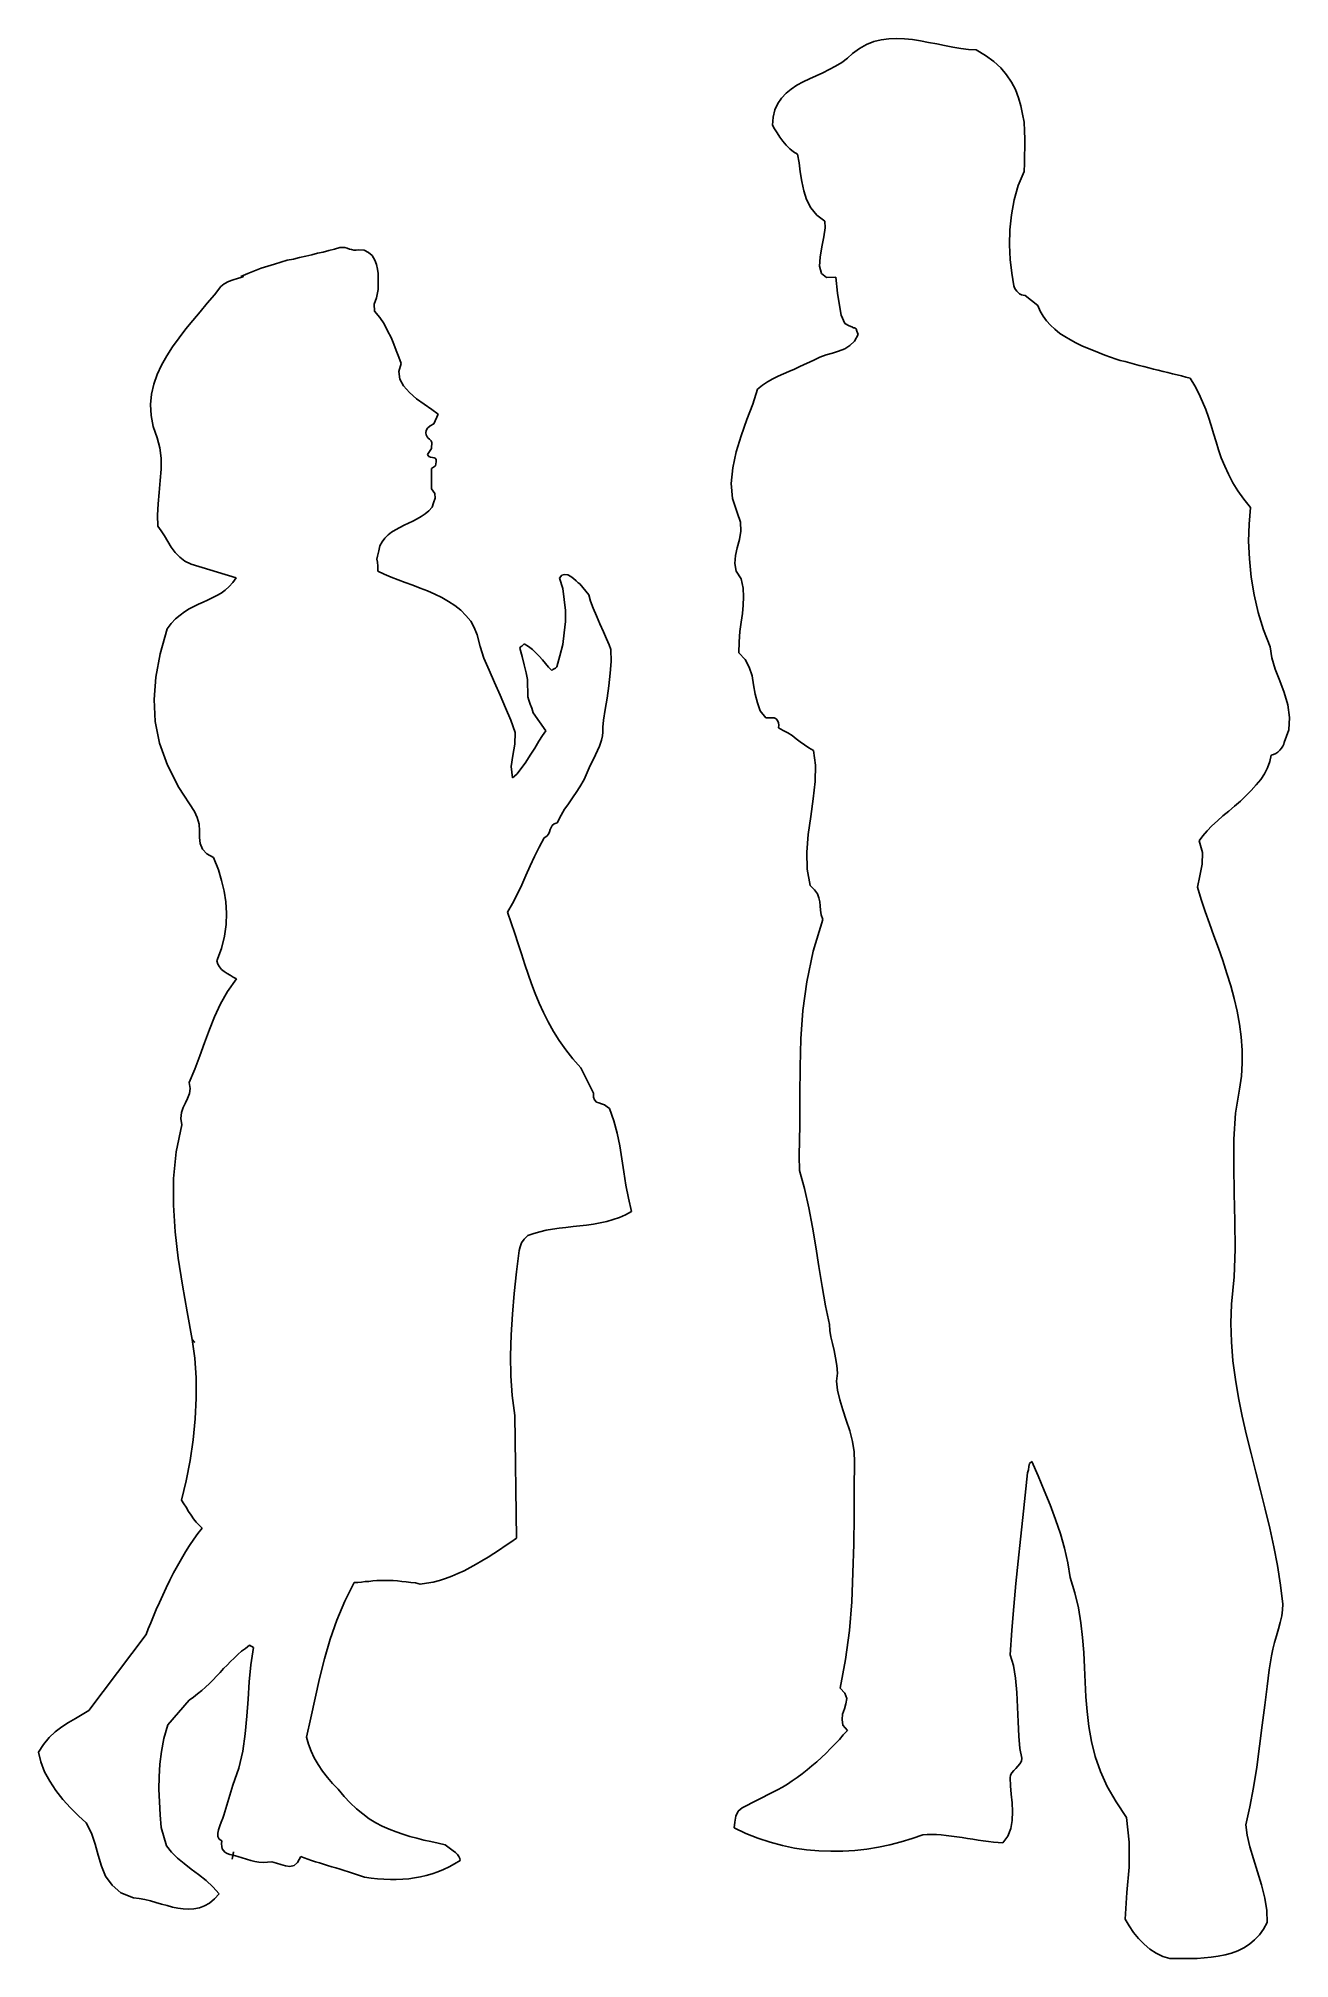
# Model space of a CAD drawing. Header units: millimetres. Extents: x -1574.07 to -1572.9, y 1774.51 to 1776.32.
import ezdxf

# ---------------------------------------------------------------- set-up
doc = ezdxf.new("R2010")
doc.units = ezdxf.units.MM
doc.header["$LTSCALE"] = 10
doc.layers.add('Humanos', color=2, linetype='Continuous')

msp = doc.modelspace()

# ---------------------------------------------------------------- linework, layer by layer
at = {"layer": 'Humanos'}
for p, q in [((-1573.2941, 1776.3095), (-1573.3007, 1776.3058)), ((-1573.2872, 1776.3124), (-1573.2941, 1776.3095)), ((-1573.2802, 1776.3139), (-1573.2872, 1776.3124)), ((-1573.273, 1776.3149), (-1573.2802, 1776.3139)), ((-1573.2655, 1776.3152), (-1573.273, 1776.3149)), ((-1573.2582, 1776.3149), (-1573.2655, 1776.3152)), ((-1573.2507, 1776.3143), (-1573.2582, 1776.3149)), ((-1573.2431, 1776.313), (-1573.2507, 1776.3143)), ((-1573.2356, 1776.3114), (-1573.2431, 1776.313)), ((-1573.228, 1776.3102), (-1573.2356, 1776.3114)), ((-1573.2205, 1776.3086), (-1573.228, 1776.3102)), ((-1573.3173, 1776.2926), (-1573.323, 1776.2891)), ((-1573.312, 1776.2966), (-1573.3173, 1776.2926)), ((-1573.3073, 1776.301), (-1573.312, 1776.2966)), ((-1573.3007, 1776.3058), (-1573.3073, 1776.301)), ((-1573.2129, 1776.307), (-1573.2205, 1776.3086)), ((-1573.2054, 1776.3058), (-1573.2129, 1776.307)), ((-1573.1981, 1776.3048), (-1573.2054, 1776.3058)), ((-1573.1909, 1776.3045), (-1573.1981, 1776.3048)), ((-1573.1821, 1776.2992), (-1573.1909, 1776.3045)), ((-1573.1742, 1776.2935), (-1573.1821, 1776.2992)), ((-1573.1676, 1776.2875), (-1573.1742, 1776.2935)), ((-1573.3535, 1776.2743), (-1573.3595, 1776.2712)), ((-1573.3475, 1776.2771), (-1573.3535, 1776.2743)), ((-1573.3413, 1776.28), (-1573.3475, 1776.2771)), ((-1573.335, 1776.2828), (-1573.3413, 1776.28)), ((-1573.329, 1776.2859), (-1573.335, 1776.2828)), ((-1573.323, 1776.2891), (-1573.329, 1776.2859)), ((-1573.1623, 1776.2809), (-1573.1676, 1776.2875)), ((-1573.1576, 1776.274), (-1573.1623, 1776.2809)), ((-1573.1538, 1776.2671), (-1573.1576, 1776.274)), ((-1573.374, 1776.2592), (-1573.3774, 1776.2539)), ((-1573.3696, 1776.2636), (-1573.374, 1776.2592)), ((-1573.3648, 1776.2674), (-1573.3696, 1776.2636)), ((-1573.3595, 1776.2712), (-1573.3648, 1776.2674)), ((-1573.151, 1776.2595), (-1573.1538, 1776.2671)), ((-1573.1488, 1776.252), (-1573.151, 1776.2595)), ((-1573.3818, 1776.2413), (-1573.3825, 1776.2337)), ((-1573.3803, 1776.2482), (-1573.3818, 1776.2413)), ((-1573.3774, 1776.2539), (-1573.3803, 1776.2482)), ((-1573.1472, 1776.2441), (-1573.1488, 1776.252)), ((-1573.1459, 1776.2366), (-1573.1472, 1776.2441)), ((-1573.1453, 1776.2284), (-1573.1459, 1776.2366)), ((-1573.3825, 1776.2337), (-1573.3806, 1776.2303)), ((-1573.3806, 1776.2303), (-1573.378, 1776.2265)), ((-1573.378, 1776.2265), (-1573.3755, 1776.2224)), ((-1573.3755, 1776.2224), (-1573.3727, 1776.2186)), ((-1573.3727, 1776.2186), (-1573.3696, 1776.2149)), ((-1573.145, 1776.2205), (-1573.1453, 1776.2284)), ((-1573.145, 1776.2127), (-1573.145, 1776.2205)), ((-1573.3696, 1776.2149), (-1573.3661, 1776.2114)), ((-1573.3661, 1776.2114), (-1573.3626, 1776.2086)), ((-1573.3626, 1776.2086), (-1573.3589, 1776.2064)), ((-1573.3589, 1776.2064), (-1573.3573, 1776.1982)), ((-1573.1456, 1776.1976), (-1573.1453, 1776.2051)), ((-1573.1453, 1776.2051), (-1573.145, 1776.2127)), ((-1573.3573, 1776.1982), (-1573.3563, 1776.1897)), ((-1573.3563, 1776.1897), (-1573.3548, 1776.1809)), ((-1573.1513, 1776.1771), (-1573.1459, 1776.19)), ((-1573.1459, 1776.19), (-1573.1456, 1776.1976)), ((-1573.3548, 1776.1809), (-1573.3529, 1776.1721)), ((-1573.3529, 1776.1721), (-1573.3504, 1776.1639)), ((-1573.1551, 1776.1636), (-1573.1513, 1776.1771)), ((-1573.3504, 1776.1639), (-1573.3463, 1776.1561)), ((-1573.3463, 1776.1561), (-1573.3406, 1776.1491)), ((-1573.3406, 1776.1491), (-1573.3331, 1776.1435)), ((-1573.1591, 1776.1353), (-1573.1576, 1776.1494)), ((-1573.1576, 1776.1494), (-1573.1551, 1776.1636)), ((-1573.334, 1776.1287), (-1573.3359, 1776.1193)), ((-1573.3328, 1776.1372), (-1573.334, 1776.1287)), ((-1573.3331, 1776.1435), (-1573.3328, 1776.1372)), ((-1573.1595, 1776.1211), (-1573.1591, 1776.1353)), ((-1573.8269, 1776.1092), (-1573.8212, 1776.1107)), ((-1573.8212, 1776.1107), (-1573.8155, 1776.112)), ((-1573.8155, 1776.112), (-1573.8102, 1776.1133)), ((-1573.8102, 1776.1133), (-1573.8049, 1776.1145)), ((-1573.8049, 1776.1145), (-1573.7995, 1776.1158)), ((-1573.7995, 1776.1158), (-1573.7942, 1776.1173)), ((-1573.7942, 1776.1173), (-1573.7891, 1776.1189)), ((-1573.7891, 1776.1189), (-1573.7866, 1776.1189)), ((-1573.7866, 1776.1189), (-1573.7844, 1776.1186)), ((-1573.7844, 1776.1186), (-1573.7822, 1776.118)), ((-1573.7822, 1776.118), (-1573.78, 1776.1173)), ((-1573.78, 1776.1173), (-1573.7781, 1776.117)), ((-1573.7781, 1776.117), (-1573.7759, 1776.1164)), ((-1573.7759, 1776.1164), (-1573.7737, 1776.1164)), ((-1573.7737, 1776.1164), (-1573.7715, 1776.1167)), ((-1573.7715, 1776.1167), (-1573.7662, 1776.1161)), ((-1573.7662, 1776.1161), (-1573.7621, 1776.1139)), ((-1573.7621, 1776.1139), (-1573.7586, 1776.1111)), ((-1573.7586, 1776.1111), (-1573.7561, 1776.107)), ((-1573.3359, 1776.1193), (-1573.3375, 1776.1098)), ((-1573.1588, 1776.1076), (-1573.1595, 1776.1211)), ((-1573.8822, 1776.0916), (-1573.8756, 1776.0944)), ((-1573.8756, 1776.0944), (-1573.8693, 1776.0969)), ((-1573.8693, 1776.0969), (-1573.863, 1776.0994)), ((-1573.863, 1776.0994), (-1573.8567, 1776.1013)), ((-1573.8567, 1776.1013), (-1573.8505, 1776.1032)), ((-1573.8505, 1776.1032), (-1573.8445, 1776.1051)), ((-1573.8445, 1776.1051), (-1573.8385, 1776.1067)), ((-1573.8385, 1776.1067), (-1573.8328, 1776.1079)), ((-1573.8328, 1776.1079), (-1573.8269, 1776.1092)), ((-1573.7561, 1776.107), (-1573.7545, 1776.1029)), ((-1573.7545, 1776.1029), (-1573.7536, 1776.0985)), ((-1573.7536, 1776.0985), (-1573.753, 1776.0944)), ((-1573.753, 1776.0944), (-1573.753, 1776.0906)), ((-1573.3375, 1776.1098), (-1573.3381, 1776.1013)), ((-1573.3381, 1776.1013), (-1573.3362, 1776.0944)), ((-1573.3362, 1776.0944), (-1573.3315, 1776.0906)), ((-1573.1573, 1776.0947), (-1573.1588, 1776.1076)), ((-1573.1554, 1776.0828), (-1573.1573, 1776.0947)), ((-1573.9137, 1776.0664), (-1573.9071, 1776.0743)), ((-1573.9071, 1776.0743), (-1573.9011, 1776.0821)), ((-1573.9011, 1776.0821), (-1573.8979, 1776.0846)), ((-1573.8979, 1776.0846), (-1573.8939, 1776.0868)), ((-1573.8939, 1776.0868), (-1573.8895, 1776.0884)), ((-1573.8895, 1776.0884), (-1573.8854, 1776.0897)), ((-1573.8854, 1776.0897), (-1573.8822, 1776.0906)), ((-1573.88, 1776.0916), (-1573.8822, 1776.0916)), ((-1573.8822, 1776.0906), (-1573.88, 1776.0912)), ((-1573.88, 1776.0912), (-1573.88, 1776.0916)), ((-1573.753, 1776.0793), (-1573.7548, 1776.0714)), ((-1573.753, 1776.0906), (-1573.753, 1776.0793)), ((-1573.3315, 1776.0906), (-1573.3227, 1776.0909)), ((-1573.3227, 1776.0909), (-1573.3211, 1776.0759)), ((-1573.3211, 1776.0759), (-1573.3195, 1776.0642)), ((-1573.1547, 1776.0809), (-1573.1554, 1776.0828)), ((-1573.1538, 1776.0793), (-1573.1547, 1776.0809)), ((-1573.1525, 1776.0777), (-1573.1538, 1776.0793)), ((-1573.1513, 1776.0765), (-1573.1525, 1776.0777)), ((-1573.15, 1776.0752), (-1573.1513, 1776.0765)), ((-1573.1484, 1776.0743), (-1573.15, 1776.0752)), ((-1573.1466, 1776.074), (-1573.1484, 1776.0743)), ((-1573.9272, 1776.0503), (-1573.9203, 1776.0582)), ((-1573.9203, 1776.0582), (-1573.9137, 1776.0664)), ((-1573.7548, 1776.0714), (-1573.7567, 1776.0654)), ((-1573.7567, 1776.0654), (-1573.7564, 1776.0588)), ((-1573.7564, 1776.0588), (-1573.7514, 1776.0529)), ((-1573.3195, 1776.0642), (-1573.3177, 1776.0551)), ((-1573.1447, 1776.0737), (-1573.1466, 1776.074)), ((-1573.133, 1776.0642), (-1573.1447, 1776.0737)), ((-1573.1308, 1776.0589), (-1573.133, 1776.0642)), ((-1573.128, 1776.0541), (-1573.1308, 1776.0589)), ((-1573.9401, 1776.034), (-1573.9338, 1776.0422)), ((-1573.9338, 1776.0422), (-1573.9272, 1776.0503)), ((-1573.7514, 1776.0529), (-1573.7473, 1776.0469)), ((-1573.7473, 1776.0469), (-1573.7442, 1776.0406)), ((-1573.7442, 1776.0406), (-1573.741, 1776.0343)), ((-1573.3177, 1776.0551), (-1573.3142, 1776.0475)), ((-1573.3142, 1776.0475), (-1573.3104, 1776.0453)), ((-1573.3104, 1776.0453), (-1573.3079, 1776.0441)), ((-1573.3079, 1776.0441), (-1573.3063, 1776.0434)), ((-1573.3063, 1776.0434), (-1573.3051, 1776.0434)), ((-1573.3051, 1776.0434), (-1573.3045, 1776.0431)), ((-1573.3045, 1776.0431), (-1573.3038, 1776.0422)), ((-1573.3038, 1776.0422), (-1573.3032, 1776.04)), ((-1573.3032, 1776.04), (-1573.3019, 1776.0369)), ((-1573.1249, 1776.0497), (-1573.128, 1776.0541)), ((-1573.1211, 1776.0457), (-1573.1249, 1776.0497)), ((-1573.117, 1776.0419), (-1573.1211, 1776.0457)), ((-1573.1123, 1776.0381), (-1573.117, 1776.0419)), ((-1573.1076, 1776.035), (-1573.1123, 1776.0381)), ((-1573.9517, 1776.017), (-1573.9464, 1776.0255)), ((-1573.9464, 1776.0255), (-1573.9401, 1776.034)), ((-1573.741, 1776.0343), (-1573.7385, 1776.028)), ((-1573.7385, 1776.028), (-1573.7363, 1776.0221)), ((-1573.7363, 1776.0221), (-1573.7338, 1776.0158)), ((-1573.3202, 1776.0214), (-1573.3258, 1776.0195)), ((-1573.3145, 1776.0236), (-1573.3202, 1776.0214)), ((-1573.3098, 1776.0268), (-1573.3145, 1776.0236)), ((-1573.3054, 1776.0309), (-1573.3098, 1776.0268)), ((-1573.3019, 1776.0369), (-1573.3054, 1776.0309)), ((-1573.1022, 1776.0321), (-1573.1076, 1776.035)), ((-1573.0972, 1776.0293), (-1573.1022, 1776.0321)), ((-1573.0915, 1776.0265), (-1573.0972, 1776.0293)), ((-1573.0862, 1776.0243), (-1573.0915, 1776.0265)), ((-1573.0805, 1776.0221), (-1573.0862, 1776.0243)), ((-1573.0752, 1776.0199), (-1573.0805, 1776.0221)), ((-1573.9609, 1775.9994), (-1573.9568, 1776.0082)), ((-1573.9568, 1776.0082), (-1573.9517, 1776.017)), ((-1573.7338, 1776.0158), (-1573.7313, 1776.0098)), ((-1573.7313, 1776.0098), (-1573.7338, 1776.0022)), ((-1573.7338, 1776.0022), (-1573.7328, 1775.995)), ((-1573.367, 1776.0023), (-1573.3721, 1776.0001)), ((-1573.3617, 1776.0044), (-1573.367, 1776.0023)), ((-1573.3567, 1776.007), (-1573.3617, 1776.0044)), ((-1573.3435, 1776.0129), (-1573.3567, 1776.007)), ((-1573.3378, 1776.0158), (-1573.3435, 1776.0129)), ((-1573.3318, 1776.018), (-1573.3378, 1776.0158)), ((-1573.3258, 1776.0195), (-1573.3318, 1776.018)), ((-1573.0698, 1776.0177), (-1573.0752, 1776.0199)), ((-1573.0645, 1776.0158), (-1573.0698, 1776.0177)), ((-1573.0594, 1776.0139), (-1573.0645, 1776.0158)), ((-1573.0554, 1776.0126), (-1573.0594, 1776.0139)), ((-1573.0509, 1776.0117), (-1573.0554, 1776.0126)), ((-1573.0465, 1776.0104), (-1573.0509, 1776.0117)), ((-1573.0421, 1776.0092), (-1573.0465, 1776.0104)), ((-1573.0377, 1776.0079), (-1573.0421, 1776.0092)), ((-1573.0333, 1776.007), (-1573.0377, 1776.0079)), ((-1573.0286, 1776.0057), (-1573.0333, 1776.007)), ((-1573.0242, 1776.0044), (-1573.0286, 1776.0057)), ((-1573.0198, 1776.0035), (-1573.0242, 1776.0044)), ((-1573.0151, 1776.0023), (-1573.0198, 1776.0035)), ((-1573.0107, 1776.0013), (-1573.0151, 1776.0023)), ((-1573.9662, 1775.9808), (-1573.964, 1775.9903)), ((-1573.964, 1775.9903), (-1573.9609, 1775.9994)), ((-1573.7328, 1775.995), (-1573.7294, 1775.9887)), ((-1573.7294, 1775.9887), (-1573.7237, 1775.9824)), ((-1573.3966, 1775.9856), (-1573.401, 1775.9717)), ((-1573.3919, 1775.9894), (-1573.3966, 1775.9856)), ((-1573.3869, 1775.9925), (-1573.3919, 1775.9894)), ((-1573.3821, 1775.9953), (-1573.3869, 1775.9925)), ((-1573.3771, 1775.9978), (-1573.3821, 1775.9953)), ((-1573.3721, 1776.0001), (-1573.3771, 1775.9978)), ((-1573.0063, 1776.0001), (-1573.0107, 1776.0013)), ((-1573.0019, 1775.9991), (-1573.0063, 1776.0001)), ((-1572.9978, 1775.9982), (-1573.0019, 1775.9991)), ((-1572.9937, 1775.9969), (-1572.9978, 1775.9982)), ((-1572.9896, 1775.996), (-1572.9937, 1775.9969)), ((-1572.9852, 1775.9887), (-1572.9896, 1775.996)), ((-1572.9814, 1775.9815), (-1572.9852, 1775.9887)), ((-1573.9671, 1775.9711), (-1573.9662, 1775.9808)), ((-1573.9665, 1775.961), (-1573.9671, 1775.9711)), ((-1573.7237, 1775.9824), (-1573.7171, 1775.9767)), ((-1573.7171, 1775.9767), (-1573.7099, 1775.9717)), ((-1573.7099, 1775.9717), (-1573.7026, 1775.9667)), ((-1573.7026, 1775.9667), (-1573.6967, 1775.9623)), ((-1573.401, 1775.9717), (-1573.4064, 1775.957)), ((-1572.978, 1775.9739), (-1572.9814, 1775.9815)), ((-1572.9751, 1775.9664), (-1572.978, 1775.9739)), ((-1572.9726, 1775.9592), (-1572.9751, 1775.9664)), ((-1573.9646, 1775.9506), (-1573.9665, 1775.961)), ((-1573.9609, 1775.94), (-1573.9646, 1775.9506)), ((-1573.7067, 1775.9491), (-1573.708, 1775.9469)), ((-1573.7042, 1775.9513), (-1573.7067, 1775.9491)), ((-1573.7007, 1775.9532), (-1573.7042, 1775.9513)), ((-1573.6967, 1775.9623), (-1573.7007, 1775.9532)), ((-1573.4064, 1775.957), (-1573.4117, 1775.9419)), ((-1572.9701, 1775.9516), (-1572.9726, 1775.9592)), ((-1572.9679, 1775.9441), (-1572.9701, 1775.9516)), ((-1573.9583, 1775.9305), (-1573.9609, 1775.94)), ((-1573.9571, 1775.9208), (-1573.9583, 1775.9305)), ((-1573.708, 1775.9469), (-1573.7083, 1775.9447)), ((-1573.7083, 1775.9447), (-1573.708, 1775.9428)), ((-1573.708, 1775.9428), (-1573.707, 1775.9409)), ((-1573.707, 1775.9409), (-1573.7061, 1775.9396)), ((-1573.7029, 1775.9299), (-1573.7067, 1775.9242)), ((-1573.7061, 1775.9396), (-1573.7048, 1775.9387)), ((-1573.7048, 1775.9387), (-1573.7042, 1775.9381)), ((-1573.7042, 1775.9381), (-1573.7033, 1775.9371)), ((-1573.7033, 1775.9371), (-1573.7029, 1775.9362)), ((-1573.7029, 1775.9362), (-1573.7026, 1775.9359)), ((-1573.7026, 1775.9359), (-1573.7029, 1775.9299)), ((-1573.4117, 1775.9419), (-1573.4164, 1775.9268)), ((-1572.9654, 1775.9362), (-1572.9679, 1775.9441)), ((-1572.9632, 1775.9287), (-1572.9654, 1775.9362)), ((-1573.9571, 1775.9104), (-1573.9571, 1775.9208)), ((-1573.7067, 1775.9242), (-1573.7055, 1775.9223)), ((-1573.7055, 1775.9223), (-1573.7039, 1775.9217)), ((-1573.7039, 1775.9217), (-1573.702, 1775.9214)), ((-1573.6992, 1775.9135), (-1573.7029, 1775.911)), ((-1573.702, 1775.9214), (-1573.7004, 1775.9211)), ((-1573.7004, 1775.9211), (-1573.6995, 1775.9208)), ((-1573.6995, 1775.9208), (-1573.6985, 1775.9195)), ((-1573.6985, 1775.9173), (-1573.6992, 1775.9135)), ((-1573.6985, 1775.9195), (-1573.6985, 1775.9173)), ((-1573.4164, 1775.9268), (-1573.4196, 1775.9117)), ((-1572.9604, 1775.9211), (-1572.9632, 1775.9287)), ((-1572.9572, 1775.9132), (-1572.9604, 1775.9211)), ((-1572.9538, 1775.9057), (-1572.9572, 1775.9132)), ((-1573.959, 1775.8887), (-1573.958, 1775.8997)), ((-1573.958, 1775.8997), (-1573.9571, 1775.9104)), ((-1573.7029, 1775.911), (-1573.7029, 1775.8921)), ((-1573.4196, 1775.9117), (-1573.4211, 1775.8969)), ((-1573.4211, 1775.8969), (-1573.4199, 1775.883)), ((-1572.9497, 1775.8978), (-1572.9538, 1775.9057)), ((-1572.945, 1775.89), (-1572.9497, 1775.8978)), ((-1573.9605, 1775.8673), (-1573.9599, 1775.878)), ((-1573.9599, 1775.878), (-1573.959, 1775.8887)), ((-1573.7029, 1775.8921), (-1573.6998, 1775.8877)), ((-1573.7011, 1775.8789), (-1573.7023, 1775.8749)), ((-1573.6995, 1775.8833), (-1573.7011, 1775.8789)), ((-1573.6998, 1775.8877), (-1573.6995, 1775.8833)), ((-1573.4199, 1775.883), (-1573.4155, 1775.8698)), ((-1572.9393, 1775.8824), (-1572.945, 1775.89)), ((-1572.933, 1775.8746), (-1572.9393, 1775.8824)), ((-1573.9602, 1775.8569), (-1573.9605, 1775.8673)), ((-1573.7287, 1775.8579), (-1573.7328, 1775.8557)), ((-1573.7246, 1775.8598), (-1573.7287, 1775.8579)), ((-1573.7206, 1775.8616), (-1573.7246, 1775.8598)), ((-1573.7165, 1775.8638), (-1573.7206, 1775.8616)), ((-1573.7127, 1775.866), (-1573.7165, 1775.8638)), ((-1573.7089, 1775.8686), (-1573.7127, 1775.866)), ((-1573.7055, 1775.8714), (-1573.7089, 1775.8686)), ((-1573.7023, 1775.8749), (-1573.7055, 1775.8714)), ((-1573.4155, 1775.8698), (-1573.4123, 1775.8607)), ((-1573.4123, 1775.8607), (-1573.412, 1775.8522)), ((-1572.9349, 1775.8428), (-1572.9343, 1775.8588)), ((-1572.9343, 1775.8588), (-1572.933, 1775.8746)), ((-1573.9571, 1775.8525), (-1573.9602, 1775.8569)), ((-1573.9539, 1775.8478), (-1573.9571, 1775.8525)), ((-1573.9508, 1775.8424), (-1573.9539, 1775.8478)), ((-1573.9476, 1775.8371), (-1573.9508, 1775.8424)), ((-1573.7492, 1775.8421), (-1573.7514, 1775.8384)), ((-1573.7467, 1775.8456), (-1573.7492, 1775.8421)), ((-1573.7438, 1775.8487), (-1573.7467, 1775.8456)), ((-1573.7404, 1775.8513), (-1573.7438, 1775.8487)), ((-1573.7369, 1775.8535), (-1573.7404, 1775.8513)), ((-1573.7328, 1775.8557), (-1573.7369, 1775.8535)), ((-1573.4133, 1775.8444), (-1573.4155, 1775.8365)), ((-1573.412, 1775.8522), (-1573.4133, 1775.8444)), ((-1572.9339, 1775.8261), (-1572.9349, 1775.8428)), ((-1573.9439, 1775.8321), (-1573.9476, 1775.8371)), ((-1573.9395, 1775.8277), (-1573.9439, 1775.8321)), ((-1573.9347, 1775.8239), (-1573.9395, 1775.8277)), ((-1573.9288, 1775.8211), (-1573.9347, 1775.8239)), ((-1573.7536, 1775.8286), (-1573.7542, 1775.8258)), ((-1573.7542, 1775.8258), (-1573.7536, 1775.823)), ((-1573.7526, 1775.8336), (-1573.7536, 1775.8286)), ((-1573.7536, 1775.823), (-1573.7533, 1775.8192)), ((-1573.7514, 1775.8384), (-1573.7526, 1775.8336)), ((-1573.4171, 1775.8293), (-1573.4177, 1775.822)), ((-1573.4177, 1775.822), (-1573.4164, 1775.8148)), ((-1573.4155, 1775.8365), (-1573.4171, 1775.8293)), ((-1572.9324, 1775.8091), (-1572.9339, 1775.8261)), ((-1573.8866, 1775.8085), (-1573.9288, 1775.8211)), ((-1573.8932, 1775.8003), (-1573.8898, 1775.8041)), ((-1573.8898, 1775.8041), (-1573.8866, 1775.8085)), ((-1573.7533, 1775.8192), (-1573.7533, 1775.8148)), ((-1573.7533, 1775.8148), (-1573.7473, 1775.8119)), ((-1573.7473, 1775.8119), (-1573.741, 1775.8091)), ((-1573.741, 1775.8091), (-1573.7344, 1775.8066)), ((-1573.7344, 1775.8066), (-1573.7278, 1775.8041)), ((-1573.7278, 1775.8041), (-1573.7206, 1775.8016)), ((-1573.5825, 1775.8082), (-1573.5803, 1775.811)), ((-1573.5796, 1775.7984), (-1573.5825, 1775.8082)), ((-1573.5803, 1775.811), (-1573.5778, 1775.8116)), ((-1573.5778, 1775.8116), (-1573.5749, 1775.8113)), ((-1573.5749, 1775.8113), (-1573.5721, 1775.8097)), ((-1573.5721, 1775.8097), (-1573.5693, 1775.8078)), ((-1573.5693, 1775.8078), (-1573.5668, 1775.8056)), ((-1573.5668, 1775.8056), (-1573.5649, 1775.8038)), ((-1573.5649, 1775.8038), (-1573.5636, 1775.8028)), ((-1573.4164, 1775.8148), (-1573.4117, 1775.8076)), ((-1573.4117, 1775.8076), (-1573.4098, 1775.7987)), ((-1572.9295, 1775.7925), (-1572.9324, 1775.8091)), ((-1573.9219, 1775.7836), (-1573.9175, 1775.7855)), ((-1573.9175, 1775.7855), (-1573.9134, 1775.7874)), ((-1573.9134, 1775.7874), (-1573.909, 1775.7896)), ((-1573.909, 1775.7896), (-1573.9049, 1775.7918)), ((-1573.9049, 1775.7918), (-1573.9008, 1775.794)), ((-1573.9008, 1775.794), (-1573.897, 1775.7968)), ((-1573.897, 1775.7968), (-1573.8932, 1775.8003)), ((-1573.7206, 1775.8016), (-1573.7136, 1775.7987)), ((-1573.7136, 1775.7987), (-1573.7067, 1775.7962)), ((-1573.7067, 1775.7962), (-1573.6998, 1775.7931)), ((-1573.6998, 1775.7931), (-1573.6932, 1775.7899)), ((-1573.6932, 1775.7899), (-1573.6869, 1775.7862)), ((-1573.6869, 1775.7862), (-1573.6809, 1775.7824)), ((-1573.5781, 1775.788), (-1573.5796, 1775.7984)), ((-1573.5771, 1775.7777), (-1573.5781, 1775.788)), ((-1573.5636, 1775.8028), (-1573.5551, 1775.7924)), ((-1573.5551, 1775.7924), (-1573.5535, 1775.7865)), ((-1573.5535, 1775.7865), (-1573.551, 1775.7799)), ((-1573.4098, 1775.7987), (-1573.4095, 1775.7906)), ((-1573.4095, 1775.7906), (-1573.4098, 1775.7827)), ((-1572.9258, 1775.7758), (-1572.9295, 1775.7925)), ((-1573.9476, 1775.7654), (-1573.9436, 1775.7698)), ((-1573.9436, 1775.7698), (-1573.9392, 1775.7733)), ((-1573.9392, 1775.7733), (-1573.9351, 1775.7764)), ((-1573.9351, 1775.7764), (-1573.9307, 1775.7792)), ((-1573.9307, 1775.7792), (-1573.9263, 1775.7814)), ((-1573.9263, 1775.7814), (-1573.9219, 1775.7836)), ((-1573.6809, 1775.7824), (-1573.6753, 1775.778)), ((-1573.6753, 1775.778), (-1573.6706, 1775.7729)), ((-1573.6706, 1775.7729), (-1573.6661, 1775.7676)), ((-1573.6661, 1775.7676), (-1573.6627, 1775.7616)), ((-1573.5771, 1775.7673), (-1573.5771, 1775.7777)), ((-1573.551, 1775.7799), (-1573.5479, 1775.7726)), ((-1573.5479, 1775.7726), (-1573.5447, 1775.7651)), ((-1573.4105, 1775.7748), (-1573.4117, 1775.7667)), ((-1573.4098, 1775.7827), (-1573.4105, 1775.7748)), ((-1572.9207, 1775.7594), (-1572.9258, 1775.7758)), ((-1573.958, 1775.7371), (-1573.9514, 1775.7604)), ((-1573.9514, 1775.7604), (-1573.9476, 1775.7654)), ((-1573.6627, 1775.7616), (-1573.6599, 1775.7547)), ((-1573.6599, 1775.7547), (-1573.6573, 1775.744)), ((-1573.5796, 1775.7459), (-1573.5781, 1775.7566)), ((-1573.5781, 1775.7566), (-1573.5771, 1775.7673)), ((-1573.5447, 1775.7651), (-1573.5413, 1775.7578)), ((-1573.5413, 1775.7578), (-1573.5385, 1775.7512)), ((-1573.5385, 1775.7512), (-1573.5359, 1775.7453)), ((-1573.413, 1775.7579), (-1573.4136, 1775.7484)), ((-1573.4117, 1775.7667), (-1573.413, 1775.7579)), ((-1572.9144, 1775.7437), (-1572.9207, 1775.7594)), ((-1573.9621, 1775.7151), (-1573.958, 1775.7371)), ((-1573.6573, 1775.744), (-1573.6536, 1775.733)), ((-1573.6536, 1775.733), (-1573.6488, 1775.7217)), ((-1573.6199, 1775.7424), (-1573.6193, 1775.7437)), ((-1573.6177, 1775.7346), (-1573.6199, 1775.7424)), ((-1573.6193, 1775.7437), (-1573.618, 1775.7443)), ((-1573.618, 1775.7443), (-1573.6168, 1775.7453)), ((-1573.6158, 1775.7267), (-1573.6177, 1775.7346)), ((-1573.6168, 1775.7453), (-1573.6158, 1775.7465)), ((-1573.6158, 1775.7465), (-1573.6117, 1775.744)), ((-1573.6117, 1775.744), (-1573.608, 1775.7412)), ((-1573.608, 1775.7412), (-1573.6048, 1775.738)), ((-1573.6048, 1775.738), (-1573.6017, 1775.7349)), ((-1573.6017, 1775.7349), (-1573.5985, 1775.7314)), ((-1573.5985, 1775.7314), (-1573.5957, 1775.728)), ((-1573.585, 1775.7248), (-1573.5822, 1775.7352)), ((-1573.5822, 1775.7352), (-1573.5796, 1775.7459)), ((-1573.5359, 1775.7453), (-1573.5344, 1775.7409)), ((-1573.5344, 1775.7409), (-1573.534, 1775.7299)), ((-1573.4136, 1775.7484), (-1573.4139, 1775.738)), ((-1573.4139, 1775.738), (-1573.4079, 1775.7318)), ((-1573.4079, 1775.7318), (-1573.4042, 1775.7245)), ((-1572.9129, 1775.7333), (-1572.9144, 1775.7437)), ((-1572.9097, 1775.7226), (-1572.9129, 1775.7333)), ((-1573.9637, 1775.694), (-1573.9621, 1775.7151)), ((-1573.6488, 1775.7217), (-1573.6438, 1775.71)), ((-1573.6139, 1775.7192), (-1573.6158, 1775.7267)), ((-1573.6127, 1775.7129), (-1573.6139, 1775.7192)), ((-1573.5957, 1775.728), (-1573.5929, 1775.7245)), ((-1573.5929, 1775.7245), (-1573.5897, 1775.7214)), ((-1573.5897, 1775.7214), (-1573.5888, 1775.7223)), ((-1573.5888, 1775.7223), (-1573.5875, 1775.7229)), ((-1573.5875, 1775.7229), (-1573.5863, 1775.7236)), ((-1573.5863, 1775.7236), (-1573.585, 1775.7248)), ((-1573.535, 1775.7188), (-1573.5363, 1775.7069)), ((-1573.534, 1775.7299), (-1573.535, 1775.7188)), ((-1573.4042, 1775.7245), (-1573.4016, 1775.7163)), ((-1573.4016, 1775.7163), (-1573.4001, 1775.7079)), ((-1572.9053, 1775.7116), (-1572.9097, 1775.7226)), ((-1573.6438, 1775.71), (-1573.6385, 1775.6981)), ((-1573.6385, 1775.6981), (-1573.6334, 1775.6864)), ((-1573.6124, 1775.6965), (-1573.6127, 1775.7129)), ((-1573.6114, 1775.6934), (-1573.6124, 1775.6965)), ((-1573.5363, 1775.7069), (-1573.5378, 1775.6953)), ((-1573.4001, 1775.7079), (-1573.3988, 1775.699)), ((-1573.3988, 1775.699), (-1573.3966, 1775.6909)), ((-1572.9012, 1775.7006), (-1572.9053, 1775.7116)), ((-1572.8978, 1775.689), (-1572.9012, 1775.7006)), ((-1573.9627, 1775.6735), (-1573.9637, 1775.694)), ((-1573.6334, 1775.6864), (-1573.6284, 1775.6748)), ((-1573.6102, 1775.6896), (-1573.6114, 1775.6934)), ((-1573.6086, 1775.6858), (-1573.6102, 1775.6896)), ((-1573.6073, 1775.6817), (-1573.6086, 1775.6858)), ((-1573.5954, 1775.6647), (-1573.6073, 1775.6817)), ((-1573.5397, 1775.6846), (-1573.5413, 1775.6748)), ((-1573.5378, 1775.6953), (-1573.5397, 1775.6846)), ((-1573.3966, 1775.6909), (-1573.3938, 1775.6833)), ((-1573.3938, 1775.6833), (-1573.3887, 1775.6767)), ((-1572.8962, 1775.6773), (-1572.8978, 1775.689)), ((-1572.8968, 1775.6657), (-1572.8962, 1775.6773)), ((-1573.9587, 1775.6531), (-1573.9627, 1775.6735)), ((-1573.6284, 1775.6748), (-1573.6243, 1775.6632)), ((-1573.6243, 1775.6632), (-1573.6246, 1775.6522)), ((-1573.602, 1775.655), (-1573.5985, 1775.6603)), ((-1573.5985, 1775.6603), (-1573.5954, 1775.6647)), ((-1573.5422, 1775.66), (-1573.5432, 1775.6559)), ((-1573.5419, 1775.6635), (-1573.5422, 1775.66)), ((-1573.5413, 1775.6748), (-1573.5419, 1775.6682)), ((-1573.5419, 1775.6682), (-1573.5419, 1775.6635)), ((-1573.3887, 1775.6767), (-1573.3856, 1775.677)), ((-1573.3856, 1775.677), (-1573.3831, 1775.677)), ((-1573.3831, 1775.677), (-1573.3809, 1775.6767)), ((-1573.3809, 1775.6767), (-1573.379, 1775.6758)), ((-1573.379, 1775.6758), (-1573.3777, 1775.6742)), ((-1573.3777, 1775.6742), (-1573.3768, 1775.6723)), ((-1573.3768, 1775.6723), (-1573.3765, 1775.6701)), ((-1573.3765, 1775.6701), (-1573.3768, 1775.6673)), ((-1573.3768, 1775.6673), (-1573.3724, 1775.6651)), ((-1573.3724, 1775.6651), (-1573.368, 1775.6629)), ((-1573.368, 1775.6629), (-1573.3639, 1775.6601)), ((-1573.3639, 1775.6601), (-1573.3601, 1775.6572)), ((-1572.9012, 1775.6538), (-1572.8968, 1775.6657)), ((-1573.9511, 1775.6324), (-1573.9587, 1775.6531)), ((-1573.6265, 1775.6415), (-1573.6281, 1775.6311)), ((-1573.6246, 1775.6522), (-1573.6265, 1775.6415)), ((-1573.6142, 1775.6352), (-1573.6102, 1775.6418)), ((-1573.6102, 1775.6418), (-1573.6058, 1775.6484)), ((-1573.6058, 1775.6484), (-1573.602, 1775.655)), ((-1573.5488, 1775.6421), (-1573.5548, 1775.6298)), ((-1573.5451, 1775.6503), (-1573.5488, 1775.6421)), ((-1573.5432, 1775.6559), (-1573.5451, 1775.6503)), ((-1573.3601, 1775.6572), (-1573.3563, 1775.6544)), ((-1573.3563, 1775.6544), (-1573.3523, 1775.6515)), ((-1573.3523, 1775.6515), (-1573.3482, 1775.6487)), ((-1573.3482, 1775.6487), (-1573.3438, 1775.6462)), ((-1573.3438, 1775.6462), (-1573.3419, 1775.6324)), ((-1572.9148, 1775.6358), (-1572.9135, 1775.6418)), ((-1572.9135, 1775.6418), (-1572.9113, 1775.6424)), ((-1572.9113, 1775.6424), (-1572.9091, 1775.6434)), ((-1572.9091, 1775.6434), (-1572.9072, 1775.6446)), ((-1572.9072, 1775.6446), (-1572.9053, 1775.6465)), ((-1572.9053, 1775.6465), (-1572.9037, 1775.6484)), ((-1572.9037, 1775.6484), (-1572.9025, 1775.6503)), ((-1572.9025, 1775.6503), (-1572.9015, 1775.6522)), ((-1572.9015, 1775.6522), (-1572.9012, 1775.6538)), ((-1573.9404, 1775.6113), (-1573.9511, 1775.6324)), ((-1573.6281, 1775.6311), (-1573.6268, 1775.6204)), ((-1573.6268, 1775.6204), (-1573.6227, 1775.6238)), ((-1573.6227, 1775.6238), (-1573.6187, 1775.6292)), ((-1573.6187, 1775.6292), (-1573.6142, 1775.6352)), ((-1573.5548, 1775.6298), (-1573.5595, 1775.6188)), ((-1573.3419, 1775.6324), (-1573.3422, 1775.617)), ((-1572.9233, 1775.6188), (-1572.9198, 1775.6242)), ((-1572.9198, 1775.6242), (-1572.917, 1775.6298)), ((-1572.917, 1775.6298), (-1572.9148, 1775.6358)), ((-1573.9259, 1775.5889), (-1573.9404, 1775.6113)), ((-1573.5668, 1775.6066), (-1573.5696, 1775.6025)), ((-1573.5636, 1775.6119), (-1573.5668, 1775.6066)), ((-1573.5595, 1775.6188), (-1573.5636, 1775.6119)), ((-1573.3422, 1775.617), (-1573.3441, 1775.6009)), ((-1572.9374, 1775.6037), (-1572.9324, 1775.6085)), ((-1572.9324, 1775.6085), (-1572.9276, 1775.6138)), ((-1572.9276, 1775.6138), (-1572.9233, 1775.6188)), ((-1573.9231, 1775.5833), (-1573.9259, 1775.5889)), ((-1573.5778, 1775.5911), (-1573.5809, 1775.5855)), ((-1573.5749, 1775.5952), (-1573.5778, 1775.5911)), ((-1573.5724, 1775.599), (-1573.5749, 1775.5952)), ((-1573.5696, 1775.6025), (-1573.5724, 1775.599)), ((-1573.3441, 1775.6009), (-1573.3463, 1775.5842)), ((-1572.9591, 1775.5849), (-1572.9534, 1775.5893)), ((-1572.9534, 1775.5893), (-1572.9481, 1775.594)), ((-1572.9481, 1775.594), (-1572.9424, 1775.5987)), ((-1572.9424, 1775.5987), (-1572.9374, 1775.6037)), ((-1573.9215, 1775.577), (-1573.9231, 1775.5833)), ((-1573.9212, 1775.5707), (-1573.9215, 1775.577)), ((-1573.9209, 1775.5644), (-1573.9212, 1775.5707)), ((-1573.5919, 1775.5698), (-1573.5929, 1775.5676)), ((-1573.5913, 1775.572), (-1573.5919, 1775.5698)), ((-1573.5903, 1775.5738), (-1573.5913, 1775.572)), ((-1573.5894, 1775.5757), (-1573.5903, 1775.5738)), ((-1573.5875, 1775.5773), (-1573.5894, 1775.5757)), ((-1573.5847, 1775.5782), (-1573.5875, 1775.5773)), ((-1573.5809, 1775.5855), (-1573.5847, 1775.5782)), ((-1573.3463, 1775.5842), (-1573.3488, 1775.5673)), ((-1572.9777, 1775.566), (-1572.9736, 1775.5707)), ((-1572.9736, 1775.5707), (-1572.9692, 1775.5754)), ((-1572.9692, 1775.5754), (-1572.9641, 1775.5802)), ((-1572.9641, 1775.5802), (-1572.9591, 1775.5849)), ((-1573.9203, 1775.5588), (-1573.9209, 1775.5644)), ((-1573.9181, 1775.5534), (-1573.9203, 1775.5588)), ((-1573.9143, 1775.549), (-1573.9181, 1775.5534)), ((-1573.6017, 1775.5553), (-1573.6061, 1775.5465)), ((-1573.597, 1775.5641), (-1573.6017, 1775.5553)), ((-1573.5944, 1775.5657), (-1573.597, 1775.5641)), ((-1573.5929, 1775.5676), (-1573.5944, 1775.5657)), ((-1573.3488, 1775.5673), (-1573.3501, 1775.5506)), ((-1572.9811, 1775.5613), (-1572.9777, 1775.566)), ((-1572.978, 1775.5503), (-1572.9811, 1775.5613)), ((-1573.908, 1775.5455), (-1573.9143, 1775.549)), ((-1573.9033, 1775.5339), (-1573.908, 1775.5455)), ((-1573.9005, 1775.5241), (-1573.9033, 1775.5339)), ((-1573.6102, 1775.5377), (-1573.6142, 1775.5286)), ((-1573.6061, 1775.5465), (-1573.6102, 1775.5377)), ((-1573.3501, 1775.5506), (-1573.3498, 1775.5346)), ((-1573.3498, 1775.5346), (-1573.3469, 1775.5194)), ((-1572.9805, 1775.5283), (-1572.9783, 1775.5393)), ((-1572.9783, 1775.5393), (-1572.978, 1775.5503)), ((-1573.8979, 1775.5141), (-1573.9005, 1775.5241)), ((-1573.618, 1775.5198), (-1573.6224, 1775.5109)), ((-1573.6142, 1775.5286), (-1573.618, 1775.5198)), ((-1573.3469, 1775.5194), (-1573.3428, 1775.5154)), ((-1573.3428, 1775.5154), (-1573.34, 1775.5116)), ((-1572.9827, 1775.5176), (-1572.9805, 1775.5283)), ((-1572.9792, 1775.5062), (-1572.9827, 1775.5176)), ((-1573.8964, 1775.504), (-1573.8979, 1775.5141)), ((-1573.8957, 1775.4933), (-1573.8964, 1775.504)), ((-1573.6268, 1775.5024), (-1573.6315, 1775.4943)), ((-1573.6224, 1775.5109), (-1573.6268, 1775.5024)), ((-1573.34, 1775.5116), (-1573.3387, 1775.5078)), ((-1573.3387, 1775.5078), (-1573.3378, 1775.504)), ((-1573.3378, 1775.504), (-1573.3375, 1775.5003)), ((-1573.3375, 1775.5003), (-1573.3372, 1775.4962)), ((-1572.9755, 1775.4949), (-1572.9792, 1775.5062)), ((-1573.8976, 1775.4716), (-1573.8961, 1775.4826)), ((-1573.8961, 1775.4826), (-1573.8957, 1775.4933)), ((-1573.6315, 1775.4943), (-1573.6281, 1775.4842)), ((-1573.6281, 1775.4842), (-1573.6246, 1775.4741)), ((-1573.335, 1775.4874), (-1573.3441, 1775.4575)), ((-1573.3372, 1775.4962), (-1573.3365, 1775.4918)), ((-1573.3365, 1775.4918), (-1573.335, 1775.4874)), ((-1572.9714, 1775.4836), (-1572.9755, 1775.4949)), ((-1572.9673, 1775.472), (-1572.9714, 1775.4836)), ((-1573.9005, 1775.46), (-1573.8976, 1775.4716)), ((-1573.6246, 1775.4741), (-1573.6215, 1775.4644)), ((-1573.6215, 1775.4644), (-1573.6183, 1775.455)), ((-1572.9632, 1775.4603), (-1572.9673, 1775.472)), ((-1573.9049, 1775.4484), (-1573.9005, 1775.46)), ((-1573.9039, 1775.4455), (-1573.9049, 1775.4484)), ((-1573.9024, 1775.443), (-1573.9039, 1775.4455)), ((-1573.9005, 1775.4405), (-1573.9024, 1775.443)), ((-1573.6183, 1775.455), (-1573.6152, 1775.4452)), ((-1573.6152, 1775.4452), (-1573.6121, 1775.4361)), ((-1573.3441, 1775.4575), (-1573.3501, 1775.4289)), ((-1572.9591, 1775.4487), (-1572.9632, 1775.4603)), ((-1572.9553, 1775.4367), (-1572.9591, 1775.4487)), ((-1573.8979, 1775.4386), (-1573.9005, 1775.4405)), ((-1573.8951, 1775.4367), (-1573.8979, 1775.4386)), ((-1573.8923, 1775.4351), (-1573.8951, 1775.4367)), ((-1573.8948, 1775.4197), (-1573.8863, 1775.4317)), ((-1573.8895, 1775.4333), (-1573.8923, 1775.4351)), ((-1573.8863, 1775.4317), (-1573.8895, 1775.4333)), ((-1573.6121, 1775.4361), (-1573.6089, 1775.427)), ((-1573.6089, 1775.427), (-1573.6054, 1775.4178)), ((-1573.3501, 1775.4289), (-1573.3538, 1775.4018)), ((-1572.9516, 1775.4251), (-1572.9553, 1775.4367)), ((-1572.9484, 1775.4132), (-1572.9516, 1775.4251)), ((-1573.9071, 1775.3958), (-1573.9014, 1775.4081)), ((-1573.9014, 1775.4081), (-1573.8948, 1775.4197)), ((-1573.6054, 1775.4178), (-1573.6017, 1775.4087)), ((-1573.6017, 1775.4087), (-1573.5976, 1775.3999)), ((-1572.9456, 1775.4012), (-1572.9484, 1775.4132)), ((-1573.9118, 1775.3839), (-1573.9071, 1775.3958)), ((-1573.5976, 1775.3999), (-1573.5932, 1775.3911)), ((-1573.5932, 1775.3911), (-1573.5881, 1775.3823)), ((-1573.3538, 1775.4018), (-1573.3557, 1775.3754)), ((-1572.9434, 1775.3889), (-1572.9456, 1775.4012)), ((-1572.9418, 1775.377), (-1572.9434, 1775.3889)), ((-1573.9206, 1775.3594), (-1573.9162, 1775.3716)), ((-1573.9162, 1775.3716), (-1573.9118, 1775.3839)), ((-1573.5881, 1775.3823), (-1573.5828, 1775.3738)), ((-1573.5828, 1775.3738), (-1573.5768, 1775.365)), ((-1573.3557, 1775.3754), (-1573.3563, 1775.349)), ((-1572.9409, 1775.3647), (-1572.9418, 1775.377)), ((-1573.9253, 1775.3468), (-1573.9206, 1775.3594)), ((-1573.5768, 1775.365), (-1573.5702, 1775.3565)), ((-1573.5702, 1775.3565), (-1573.5627, 1775.348)), ((-1572.9409, 1775.3525), (-1572.9409, 1775.3647)), ((-1573.9307, 1775.3342), (-1573.9253, 1775.3468)), ((-1573.5627, 1775.348), (-1573.5507, 1775.3241)), ((-1573.3563, 1775.349), (-1573.3567, 1775.3219)), ((-1572.9434, 1775.3279), (-1572.9415, 1775.3402)), ((-1572.9415, 1775.3402), (-1572.9409, 1775.3525)), ((-1573.9341, 1775.315), (-1573.9322, 1775.3191)), ((-1573.9322, 1775.3191), (-1573.9303, 1775.3238)), ((-1573.9297, 1775.3285), (-1573.9307, 1775.3342)), ((-1573.9303, 1775.3238), (-1573.9297, 1775.3285)), ((-1573.5507, 1775.3241), (-1573.5507, 1775.3204)), ((-1573.5507, 1775.3204), (-1573.5498, 1775.3178)), ((-1573.5498, 1775.3178), (-1573.5479, 1775.3159)), ((-1573.3567, 1775.3219), (-1573.3567, 1775.2943)), ((-1572.9472, 1775.3053), (-1572.9434, 1775.3279)), ((-1573.9385, 1775.3005), (-1573.9379, 1775.3059)), ((-1573.9376, 1775.2946), (-1573.9385, 1775.3005)), ((-1573.9379, 1775.3059), (-1573.9363, 1775.3106)), ((-1573.9363, 1775.3106), (-1573.9341, 1775.315)), ((-1573.5479, 1775.3159), (-1573.5457, 1775.315)), ((-1573.5457, 1775.315), (-1573.5432, 1775.3141)), ((-1573.5432, 1775.3141), (-1573.5403, 1775.3131)), ((-1573.5403, 1775.3131), (-1573.5378, 1775.3115)), ((-1573.5378, 1775.3115), (-1573.5356, 1775.3097)), ((-1573.5356, 1775.3097), (-1573.5315, 1775.2983)), ((-1572.9487, 1775.281), (-1572.9472, 1775.3053)), ((-1573.9429, 1775.2691), (-1573.9376, 1775.2946)), ((-1573.5315, 1775.2983), (-1573.5284, 1775.2867)), ((-1573.5284, 1775.2867), (-1573.5259, 1775.2747)), ((-1573.3567, 1775.2943), (-1573.3573, 1775.2653)), ((-1572.9487, 1775.2559), (-1572.9487, 1775.281)), ((-1573.9454, 1775.2439), (-1573.9429, 1775.2691)), ((-1573.5259, 1775.2747), (-1573.524, 1775.2625)), ((-1573.524, 1775.2625), (-1573.5221, 1775.2502)), ((-1573.3573, 1775.2653), (-1573.357, 1775.2515)), ((-1573.5221, 1775.2502), (-1573.5202, 1775.2379)), ((-1573.357, 1775.2515), (-1573.3523, 1775.2345)), ((-1572.9484, 1775.2301), (-1572.9487, 1775.2559)), ((-1573.9454, 1775.2191), (-1573.9454, 1775.2439)), ((-1573.5202, 1775.2379), (-1573.5177, 1775.2254)), ((-1573.3523, 1775.2345), (-1573.3482, 1775.2166)), ((-1572.9478, 1775.204), (-1572.9484, 1775.2301)), ((-1573.9439, 1775.1939), (-1573.9454, 1775.2191)), ((-1573.5205, 1775.21), (-1573.5262, 1775.2074)), ((-1573.5149, 1775.2131), (-1573.5205, 1775.21)), ((-1573.5177, 1775.2254), (-1573.5149, 1775.2131)), ((-1573.3482, 1775.2166), (-1573.3447, 1775.1983)), ((-1573.941, 1775.1691), (-1573.9439, 1775.1939)), ((-1573.6124, 1775.1904), (-1573.6158, 1775.187)), ((-1573.6067, 1775.1923), (-1573.6124, 1775.1904)), ((-1573.601, 1775.1939), (-1573.6067, 1775.1923)), ((-1573.5951, 1775.1955), (-1573.601, 1775.1939)), ((-1573.5891, 1775.1964), (-1573.5951, 1775.1955)), ((-1573.5828, 1775.1974), (-1573.5891, 1775.1964)), ((-1573.5765, 1775.198), (-1573.5828, 1775.1974)), ((-1573.5699, 1775.1989), (-1573.5765, 1775.198)), ((-1573.5636, 1775.1996), (-1573.5699, 1775.1989)), ((-1573.5573, 1775.2002), (-1573.5636, 1775.1996)), ((-1573.5507, 1775.2011), (-1573.5573, 1775.2002)), ((-1573.5444, 1775.2024), (-1573.5507, 1775.2011)), ((-1573.5381, 1775.2037), (-1573.5444, 1775.2024)), ((-1573.5322, 1775.2055), (-1573.5381, 1775.2037)), ((-1573.5262, 1775.2074), (-1573.5322, 1775.2055)), ((-1573.3447, 1775.1983), (-1573.3416, 1775.1798)), ((-1572.9475, 1775.1776), (-1572.9478, 1775.204)), ((-1573.6205, 1775.1763), (-1573.6231, 1775.1562)), ((-1573.6196, 1775.1798), (-1573.6205, 1775.1763)), ((-1573.6183, 1775.1835), (-1573.6196, 1775.1798)), ((-1573.6158, 1775.187), (-1573.6183, 1775.1835)), ((-1573.3416, 1775.1798), (-1573.3387, 1775.1612)), ((-1572.9484, 1775.1515), (-1572.9475, 1775.1776)), ((-1573.937, 1775.1439), (-1573.941, 1775.1691)), ((-1573.6231, 1775.1562), (-1573.6253, 1775.136)), ((-1573.3387, 1775.1612), (-1573.3356, 1775.1427)), ((-1573.9325, 1775.1187), (-1573.937, 1775.1439)), ((-1573.6253, 1775.136), (-1573.6268, 1775.1165)), ((-1573.3356, 1775.1427), (-1573.3324, 1775.1244)), ((-1572.9509, 1775.126), (-1572.9484, 1775.1515)), ((-1573.9278, 1775.0929), (-1573.9325, 1775.1187)), ((-1573.3324, 1775.1244), (-1573.3287, 1775.1068)), ((-1572.9516, 1775.1081), (-1572.9509, 1775.126)), ((-1573.6268, 1775.1165), (-1573.6281, 1775.097)), ((-1573.3287, 1775.1068), (-1573.3284, 1775.1011)), ((-1573.3284, 1775.1011), (-1573.3274, 1775.0952)), ((-1572.9509, 1775.0905), (-1572.9516, 1775.1081)), ((-1573.9253, 1775.0753), (-1573.9278, 1775.0929)), ((-1573.9278, 1775.0929), (-1573.9259, 1775.0904)), ((-1573.9259, 1775.0904), (-1573.9278, 1775.0929)), ((-1573.9259, 1775.0904), (-1573.9253, 1775.0898)), ((-1573.9253, 1775.0898), (-1573.9259, 1775.0904)), ((-1573.6281, 1775.097), (-1573.6287, 1775.0775)), ((-1573.3274, 1775.0952), (-1573.3258, 1775.0889)), ((-1573.3258, 1775.0889), (-1573.3243, 1775.0823)), ((-1573.3243, 1775.0823), (-1573.323, 1775.0754)), ((-1572.9497, 1775.0728), (-1572.9509, 1775.0905)), ((-1573.9241, 1775.0568), (-1573.9253, 1775.0753)), ((-1573.6287, 1775.0775), (-1573.6284, 1775.0587)), ((-1573.323, 1775.0754), (-1573.3218, 1775.0684)), ((-1573.3218, 1775.0684), (-1573.3214, 1775.0612)), ((-1572.9472, 1775.0552), (-1572.9497, 1775.0728)), ((-1573.9241, 1775.0376), (-1573.9241, 1775.0568)), ((-1573.6284, 1775.0587), (-1573.6271, 1775.0401)), ((-1573.3214, 1775.0612), (-1573.3221, 1775.0537)), ((-1573.3221, 1775.0537), (-1573.3211, 1775.0452)), ((-1572.9443, 1775.0379), (-1572.9472, 1775.0552)), ((-1573.925, 1775.0181), (-1573.9241, 1775.0376)), ((-1573.6271, 1775.0401), (-1573.6246, 1775.0215)), ((-1573.3211, 1775.0452), (-1573.3189, 1775.036)), ((-1573.3189, 1775.036), (-1573.3161, 1775.0266)), ((-1572.9409, 1775.0206), (-1572.9443, 1775.0379)), ((-1573.9269, 1774.9986), (-1573.925, 1775.0181)), ((-1573.6246, 1775.0215), (-1573.6231, 1774.9061)), ((-1573.3161, 1775.0266), (-1573.313, 1775.0169)), ((-1573.313, 1775.0169), (-1573.3098, 1775.0071)), ((-1572.9368, 1775.003), (-1572.9409, 1775.0206)), ((-1573.9297, 1774.9791), (-1573.9269, 1774.9986)), ((-1573.3098, 1775.0071), (-1573.3073, 1774.997)), ((-1573.3073, 1774.997), (-1573.3057, 1774.9873)), ((-1572.9324, 1774.9857), (-1572.9368, 1775.003)), ((-1573.9335, 1774.9599), (-1573.9297, 1774.9791)), ((-1573.3057, 1774.9873), (-1573.3054, 1774.9775)), ((-1573.3054, 1774.9775), (-1573.3057, 1774.9527)), ((-1573.1415, 1774.9734), (-1573.1406, 1774.9763)), ((-1573.1406, 1774.9763), (-1573.1384, 1774.9782)), ((-1573.1384, 1774.9782), (-1573.1327, 1774.9646)), ((-1572.928, 1774.9681), (-1572.9324, 1774.9857)), ((-1573.9379, 1774.9417), (-1573.9335, 1774.9599)), ((-1573.1447, 1774.9464), (-1573.1425, 1774.9675)), ((-1573.1425, 1774.9675), (-1573.1418, 1774.9703)), ((-1573.1418, 1774.9703), (-1573.1415, 1774.9734)), ((-1573.1327, 1774.9646), (-1573.1271, 1774.9508)), ((-1572.9236, 1774.9508), (-1572.928, 1774.9681)), ((-1573.9357, 1774.9385), (-1573.9379, 1774.9417)), ((-1573.9335, 1774.9351), (-1573.9357, 1774.9385)), ((-1573.3057, 1774.9527), (-1573.3057, 1774.9269)), ((-1573.1469, 1774.9256), (-1573.1447, 1774.9464)), ((-1573.1271, 1774.9508), (-1573.1214, 1774.9373)), ((-1572.9192, 1774.9332), (-1572.9236, 1774.9508)), ((-1573.9313, 1774.9313), (-1573.9335, 1774.9351)), ((-1573.9288, 1774.9278), (-1573.9313, 1774.9313)), ((-1573.9266, 1774.9244), (-1573.9288, 1774.9278)), ((-1573.9241, 1774.9212), (-1573.9266, 1774.9244)), ((-1573.9212, 1774.9181), (-1573.9241, 1774.9212)), ((-1573.3057, 1774.9269), (-1573.306, 1774.9005)), ((-1573.1491, 1774.9052), (-1573.1469, 1774.9256)), ((-1573.1214, 1774.9373), (-1573.1164, 1774.9238)), ((-1573.1164, 1774.9238), (-1573.1116, 1774.9102)), ((-1572.9148, 1774.9156), (-1572.9192, 1774.9332)), ((-1573.9303, 1774.8992), (-1573.9263, 1774.9052)), ((-1573.9263, 1774.9052), (-1573.9225, 1774.9105)), ((-1573.9225, 1774.9105), (-1573.9184, 1774.9156)), ((-1573.9184, 1774.9156), (-1573.9212, 1774.9181)), ((-1573.6284, 1774.9023), (-1573.6338, 1774.8989)), ((-1573.6231, 1774.9061), (-1573.6284, 1774.9023)), ((-1573.1513, 1774.8844), (-1573.1491, 1774.9052)), ((-1573.1116, 1774.9102), (-1573.1079, 1774.8967)), ((-1572.911, 1774.898), (-1572.9148, 1774.9156)), ((-1573.9417, 1774.88), (-1573.9379, 1774.8866)), ((-1573.9379, 1774.8866), (-1573.9341, 1774.8932)), ((-1573.9341, 1774.8932), (-1573.9303, 1774.8992)), ((-1573.6555, 1774.8847), (-1573.6611, 1774.8816)), ((-1573.6498, 1774.8882), (-1573.6555, 1774.8847)), ((-1573.6444, 1774.8917), (-1573.6498, 1774.8882)), ((-1573.6391, 1774.8951), (-1573.6444, 1774.8917)), ((-1573.6338, 1774.8989), (-1573.6391, 1774.8951)), ((-1573.306, 1774.9005), (-1573.3067, 1774.8734)), ((-1573.1535, 1774.8634), (-1573.1513, 1774.8844)), ((-1573.1079, 1774.8967), (-1573.1047, 1774.8829)), ((-1572.9075, 1774.8803), (-1572.911, 1774.898)), ((-1573.9524, 1774.8596), (-1573.9489, 1774.8665)), ((-1573.9489, 1774.8665), (-1573.9454, 1774.8734)), ((-1573.9454, 1774.8734), (-1573.9417, 1774.88)), ((-1573.7652, 1774.8655), (-1573.7687, 1774.8649)), ((-1573.7618, 1774.8655), (-1573.7652, 1774.8655)), ((-1573.758, 1774.8659), (-1573.7618, 1774.8655)), ((-1573.7542, 1774.8662), (-1573.758, 1774.8659)), ((-1573.7508, 1774.8662), (-1573.7542, 1774.8662)), ((-1573.747, 1774.8662), (-1573.7508, 1774.8662)), ((-1573.7429, 1774.8662), (-1573.747, 1774.8662)), ((-1573.7391, 1774.8662), (-1573.7429, 1774.8662)), ((-1573.735, 1774.8659), (-1573.7391, 1774.8662)), ((-1573.7309, 1774.8655), (-1573.735, 1774.8659)), ((-1573.7268, 1774.8652), (-1573.7309, 1774.8655)), ((-1573.6954, 1774.8662), (-1573.7014, 1774.8649)), ((-1573.6897, 1774.8681), (-1573.6954, 1774.8662)), ((-1573.6838, 1774.8703), (-1573.6897, 1774.8681)), ((-1573.6781, 1774.8728), (-1573.6838, 1774.8703)), ((-1573.6721, 1774.8753), (-1573.6781, 1774.8728)), ((-1573.6665, 1774.8784), (-1573.6721, 1774.8753)), ((-1573.6611, 1774.8816), (-1573.6665, 1774.8784)), ((-1573.3067, 1774.8734), (-1573.3079, 1774.8464)), ((-1573.1047, 1774.8829), (-1573.1025, 1774.869)), ((-1573.1025, 1774.869), (-1573.0981, 1774.8549)), ((-1572.9047, 1774.8621), (-1572.9075, 1774.8803)), ((-1573.9587, 1774.8457), (-1573.9555, 1774.8526)), ((-1573.9555, 1774.8526), (-1573.9524, 1774.8596)), ((-1573.7756, 1774.8643), (-1573.7844, 1774.847)), ((-1573.7721, 1774.8646), (-1573.7756, 1774.8643)), ((-1573.7687, 1774.8649), (-1573.7721, 1774.8646)), ((-1573.7224, 1774.8646), (-1573.7268, 1774.8652)), ((-1573.718, 1774.864), (-1573.7224, 1774.8646)), ((-1573.7136, 1774.863), (-1573.718, 1774.864)), ((-1573.7077, 1774.8637), (-1573.7136, 1774.863)), ((-1573.7014, 1774.8649), (-1573.7077, 1774.8637)), ((-1573.1554, 1774.842), (-1573.1535, 1774.8634)), ((-1573.0981, 1774.8549), (-1573.0947, 1774.8407)), ((-1572.9025, 1774.8442), (-1572.9047, 1774.8621)), ((-1573.9668, 1774.8265), (-1573.9643, 1774.8328)), ((-1573.9643, 1774.8328), (-1573.9618, 1774.8391)), ((-1573.9618, 1774.8391), (-1573.9587, 1774.8457)), ((-1573.7844, 1774.847), (-1573.792, 1774.8291)), ((-1573.3079, 1774.8464), (-1573.3101, 1774.8193)), ((-1573.1573, 1774.8196), (-1573.1554, 1774.842)), ((-1573.0947, 1774.8407), (-1573.0925, 1774.8266)), ((-1572.905, 1774.8269), (-1572.9034, 1774.8332)), ((-1572.9034, 1774.8332), (-1572.9028, 1774.8388)), ((-1572.9028, 1774.8388), (-1572.9025, 1774.8442)), ((-1574.025, 1774.7441), (-1573.9712, 1774.8155)), ((-1573.9712, 1774.8155), (-1573.9693, 1774.8209)), ((-1573.9693, 1774.8209), (-1573.9668, 1774.8265)), ((-1573.792, 1774.8291), (-1573.7982, 1774.8111)), ((-1573.3101, 1774.8193), (-1573.3136, 1774.792)), ((-1573.1588, 1774.7964), (-1573.1573, 1774.8196)), ((-1573.0925, 1774.8266), (-1573.0909, 1774.8127)), ((-1573.0909, 1774.8127), (-1573.0896, 1774.7986)), ((-1572.9104, 1774.808), (-1572.9085, 1774.8143)), ((-1572.9085, 1774.8143), (-1572.9066, 1774.8209)), ((-1572.9066, 1774.8209), (-1572.905, 1774.8269)), ((-1573.8885, 1774.7935), (-1573.892, 1774.7901)), ((-1573.8851, 1774.7967), (-1573.8885, 1774.7935)), ((-1573.8816, 1774.7998), (-1573.8851, 1774.7967)), ((-1573.8778, 1774.8026), (-1573.8816, 1774.7998)), ((-1573.874, 1774.8055), (-1573.8778, 1774.8026)), ((-1573.8703, 1774.8033), (-1573.874, 1774.8055)), ((-1573.8728, 1774.7872), (-1573.8703, 1774.8033)), ((-1573.7982, 1774.8111), (-1573.8036, 1774.7926)), ((-1573.1557, 1774.7866), (-1573.1588, 1774.7964)), ((-1573.0896, 1774.7986), (-1573.089, 1774.7847)), ((-1572.9154, 1774.7825), (-1572.9132, 1774.7954)), ((-1572.9132, 1774.7954), (-1572.9119, 1774.8017)), ((-1572.9119, 1774.8017), (-1572.9104, 1774.808)), ((-1573.9052, 1774.7765), (-1573.9083, 1774.7731)), ((-1573.9017, 1774.78), (-1573.9052, 1774.7765)), ((-1573.8986, 1774.7835), (-1573.9017, 1774.78)), ((-1573.8951, 1774.7869), (-1573.8986, 1774.7835)), ((-1573.892, 1774.7901), (-1573.8951, 1774.7869)), ((-1573.8744, 1774.7712), (-1573.8728, 1774.7872)), ((-1573.8036, 1774.7926), (-1573.8083, 1774.7743)), ((-1573.3136, 1774.792), (-1573.3186, 1774.7652)), ((-1573.1538, 1774.7747), (-1573.1557, 1774.7866)), ((-1573.089, 1774.7847), (-1573.0884, 1774.7709)), ((-1572.9173, 1774.7668), (-1572.9154, 1774.7825)), ((-1573.9228, 1774.7599), (-1573.9266, 1774.7567)), ((-1573.919, 1774.763), (-1573.9228, 1774.7599)), ((-1573.9153, 1774.7662), (-1573.919, 1774.763)), ((-1573.9118, 1774.7696), (-1573.9153, 1774.7662)), ((-1573.9083, 1774.7731), (-1573.9118, 1774.7696)), ((-1573.8753, 1774.7548), (-1573.8744, 1774.7712)), ((-1573.8083, 1774.7743), (-1573.8124, 1774.7558)), ((-1573.3186, 1774.7652), (-1573.3142, 1774.7605)), ((-1573.3142, 1774.7605), (-1573.3126, 1774.7555)), ((-1573.1525, 1774.7611), (-1573.1538, 1774.7747)), ((-1573.1519, 1774.7473), (-1573.1525, 1774.7611)), ((-1573.0884, 1774.7709), (-1573.0877, 1774.757)), ((-1572.9195, 1774.7492), (-1572.9173, 1774.7668)), ((-1574.0376, 1774.7366), (-1574.0313, 1774.7404)), ((-1574.0313, 1774.7404), (-1574.025, 1774.7441)), ((-1573.9307, 1774.7539), (-1573.9508, 1774.7306)), ((-1573.9266, 1774.7567), (-1573.9307, 1774.7539)), ((-1573.8766, 1774.7388), (-1573.8753, 1774.7548)), ((-1573.8124, 1774.7558), (-1573.8165, 1774.7372)), ((-1573.3164, 1774.7407), (-1573.317, 1774.7357)), ((-1573.3148, 1774.7457), (-1573.3164, 1774.7407)), ((-1573.3133, 1774.7505), (-1573.3148, 1774.7457)), ((-1573.3126, 1774.7555), (-1573.3133, 1774.7505)), ((-1573.1513, 1774.7335), (-1573.1519, 1774.7473)), ((-1573.0877, 1774.757), (-1573.0865, 1774.7432)), ((-1573.0865, 1774.7432), (-1573.0849, 1774.7291)), ((-1572.922, 1774.7303), (-1572.9195, 1774.7492)), ((-1574.0625, 1774.7187), (-1574.0568, 1774.724)), ((-1574.0568, 1774.724), (-1574.0505, 1774.7287)), ((-1574.0505, 1774.7287), (-1574.0442, 1774.7328)), ((-1574.0442, 1774.7328), (-1574.0376, 1774.7366)), ((-1573.9508, 1774.7306), (-1573.9546, 1774.718)), ((-1573.8803, 1774.7061), (-1573.8781, 1774.7224)), ((-1573.8781, 1774.7224), (-1573.8766, 1774.7388)), ((-1573.8165, 1774.7372), (-1573.8203, 1774.719)), ((-1573.3158, 1774.7212), (-1573.3195, 1774.7168)), ((-1573.317, 1774.7357), (-1573.3161, 1774.7303)), ((-1573.3161, 1774.7303), (-1573.312, 1774.7253)), ((-1573.312, 1774.7253), (-1573.3158, 1774.7212)), ((-1573.1507, 1774.7202), (-1573.1513, 1774.7335)), ((-1573.0849, 1774.7291), (-1573.0824, 1774.7152)), ((-1572.9245, 1774.7108), (-1572.922, 1774.7303)), ((-1574.0725, 1774.7051), (-1574.0678, 1774.7124)), ((-1574.0703, 1774.696), (-1574.0725, 1774.7051)), ((-1574.0678, 1774.7124), (-1574.0625, 1774.7187)), ((-1573.9568, 1774.7058), (-1573.9583, 1774.6938)), ((-1573.9546, 1774.718), (-1573.9568, 1774.7058)), ((-1573.8841, 1774.69), (-1573.8803, 1774.7061)), ((-1573.8203, 1774.719), (-1573.8187, 1774.7127)), ((-1573.8187, 1774.7127), (-1573.8162, 1774.7061)), ((-1573.8162, 1774.7061), (-1573.8133, 1774.6998)), ((-1573.3318, 1774.7042), (-1573.3362, 1774.7001)), ((-1573.3277, 1774.7086), (-1573.3318, 1774.7042)), ((-1573.3236, 1774.7127), (-1573.3277, 1774.7086)), ((-1573.3195, 1774.7168), (-1573.3236, 1774.7127)), ((-1573.1497, 1774.7086), (-1573.1507, 1774.7202)), ((-1573.1478, 1774.6995), (-1573.1497, 1774.7086)), ((-1573.0824, 1774.7152), (-1573.0789, 1774.7011)), ((-1572.927, 1774.691), (-1572.9245, 1774.7108)), ((-1574.0668, 1774.6866), (-1574.0703, 1774.696)), ((-1574.0618, 1774.6778), (-1574.0668, 1774.6866)), ((-1573.9583, 1774.6938), (-1573.959, 1774.6819)), ((-1573.8898, 1774.674), (-1573.8841, 1774.69)), ((-1573.8133, 1774.6998), (-1573.8096, 1774.6935)), ((-1573.8096, 1774.6935), (-1573.8055, 1774.6872)), ((-1573.8055, 1774.6872), (-1573.8008, 1774.6812)), ((-1573.3498, 1774.6885), (-1573.3545, 1774.6847)), ((-1573.3453, 1774.6923), (-1573.3498, 1774.6885)), ((-1573.3406, 1774.696), (-1573.3453, 1774.6923)), ((-1573.3362, 1774.7001), (-1573.3406, 1774.696)), ((-1573.1585, 1774.6834), (-1573.1573, 1774.6857)), ((-1573.1573, 1774.6857), (-1573.1554, 1774.6879)), ((-1573.1554, 1774.6879), (-1573.1535, 1774.6897)), ((-1573.1535, 1774.6897), (-1573.1516, 1774.692)), ((-1573.1516, 1774.692), (-1573.1497, 1774.6941)), ((-1573.1497, 1774.6941), (-1573.1484, 1774.6967)), ((-1573.1484, 1774.6967), (-1573.1478, 1774.6995)), ((-1573.0789, 1774.7011), (-1573.0739, 1774.6869)), ((-1573.0739, 1774.6869), (-1573.0676, 1774.6728)), ((-1572.9302, 1774.6718), (-1572.927, 1774.691)), ((-1574.0562, 1774.669), (-1574.0618, 1774.6778)), ((-1574.0496, 1774.6605), (-1574.0562, 1774.669)), ((-1573.959, 1774.6819), (-1573.9593, 1774.6702)), ((-1573.9593, 1774.6702), (-1573.9587, 1774.6583)), ((-1573.8983, 1774.646), (-1573.8898, 1774.674)), ((-1573.8008, 1774.6812), (-1573.796, 1774.6756)), ((-1573.796, 1774.6756), (-1573.7907, 1774.6702)), ((-1573.7907, 1774.6702), (-1573.785, 1774.6633)), ((-1573.3821, 1774.6674), (-1573.4108, 1774.6529)), ((-1573.3777, 1774.6696), (-1573.3821, 1774.6674)), ((-1573.373, 1774.6721), (-1573.3777, 1774.6696)), ((-1573.3683, 1774.675), (-1573.373, 1774.6721)), ((-1573.3639, 1774.6781), (-1573.3683, 1774.675)), ((-1573.3592, 1774.6813), (-1573.3639, 1774.6781)), ((-1573.3545, 1774.6847), (-1573.3592, 1774.6813)), ((-1573.1588, 1774.6809), (-1573.1585, 1774.6834)), ((-1573.1585, 1774.6734), (-1573.1588, 1774.6809)), ((-1573.1579, 1774.6655), (-1573.1585, 1774.6734)), ((-1573.0676, 1774.6728), (-1573.0594, 1774.6583)), ((-1572.9336, 1774.6536), (-1572.9302, 1774.6718)), ((-1574.0423, 1774.6526), (-1574.0496, 1774.6605)), ((-1574.0348, 1774.6451), (-1574.0423, 1774.6526)), ((-1573.9587, 1774.6583), (-1573.958, 1774.6463)), ((-1573.785, 1774.6633), (-1573.7794, 1774.6573)), ((-1573.7794, 1774.6573), (-1573.7734, 1774.6517)), ((-1573.7734, 1774.6517), (-1573.7674, 1774.647)), ((-1573.4145, 1774.6495), (-1573.4167, 1774.6448)), ((-1573.4108, 1774.6529), (-1573.4145, 1774.6495)), ((-1573.1569, 1774.6573), (-1573.1579, 1774.6655)), ((-1573.1566, 1774.6492), (-1573.1569, 1774.6573)), ((-1573.1569, 1774.641), (-1573.1566, 1774.6492)), ((-1573.0594, 1774.6583), (-1573.0494, 1774.6438)), ((-1572.9374, 1774.6369), (-1572.9336, 1774.6536)), ((-1574.0275, 1774.6385), (-1574.0348, 1774.6451)), ((-1574.0225, 1774.629), (-1574.0275, 1774.6385)), ((-1573.958, 1774.6463), (-1573.9571, 1774.6344)), ((-1573.9571, 1774.6344), (-1573.9521, 1774.6171)), ((-1573.9039, 1774.629), (-1573.9033, 1774.6322)), ((-1573.9033, 1774.6322), (-1573.902, 1774.6359)), ((-1573.902, 1774.6359), (-1573.9008, 1774.6394)), ((-1573.9008, 1774.6394), (-1573.8992, 1774.6429)), ((-1573.8992, 1774.6429), (-1573.8983, 1774.646)), ((-1573.7674, 1774.647), (-1573.7614, 1774.6425)), ((-1573.7614, 1774.6425), (-1573.7552, 1774.6388)), ((-1573.7552, 1774.6388), (-1573.7492, 1774.6356)), ((-1573.7492, 1774.6356), (-1573.7426, 1774.6328)), ((-1573.7426, 1774.6328), (-1573.7363, 1774.6303)), ((-1573.4177, 1774.6394), (-1573.4183, 1774.6341)), ((-1573.4183, 1774.6341), (-1573.4073, 1774.6287)), ((-1573.4167, 1774.6448), (-1573.4177, 1774.6394)), ((-1573.161, 1774.6262), (-1573.1582, 1774.6334)), ((-1573.1582, 1774.6334), (-1573.1569, 1774.641)), ((-1573.0494, 1774.6438), (-1573.0469, 1774.6205)), ((-1572.9361, 1774.6272), (-1572.9374, 1774.6369)), ((-1574.019, 1774.6186), (-1574.0225, 1774.629)), ((-1574.0162, 1774.6083), (-1574.019, 1774.6186)), ((-1573.9521, 1774.6171), (-1573.9473, 1774.6111)), ((-1573.9039, 1774.6259), (-1573.9039, 1774.629)), ((-1573.9027, 1774.6234), (-1573.9039, 1774.6259)), ((-1573.9002, 1774.6218), (-1573.9027, 1774.6234)), ((-1573.9005, 1774.619), (-1573.9002, 1774.6218)), ((-1573.9002, 1774.6164), (-1573.9005, 1774.619)), ((-1573.8998, 1774.6142), (-1573.9002, 1774.6164)), ((-1573.8986, 1774.6127), (-1573.8998, 1774.6142)), ((-1573.7363, 1774.6303), (-1573.73, 1774.6281)), ((-1573.73, 1774.6281), (-1573.7234, 1774.6259)), ((-1573.7234, 1774.6259), (-1573.7168, 1774.6243)), ((-1573.7168, 1774.6243), (-1573.7102, 1774.6224)), ((-1573.7102, 1774.6224), (-1573.7036, 1774.6212)), ((-1573.7036, 1774.6212), (-1573.6967, 1774.6196)), ((-1573.6967, 1774.6196), (-1573.69, 1774.618)), ((-1573.69, 1774.618), (-1573.6875, 1774.6161)), ((-1573.6875, 1774.6161), (-1573.685, 1774.6142)), ((-1573.685, 1774.6142), (-1573.6825, 1774.6124)), ((-1573.4073, 1774.6287), (-1573.396, 1774.6243)), ((-1573.396, 1774.6243), (-1573.3847, 1774.6205)), ((-1573.3847, 1774.6205), (-1573.373, 1774.6174)), ((-1573.373, 1774.6174), (-1573.3617, 1774.6149)), ((-1573.3617, 1774.6149), (-1573.3504, 1774.6133)), ((-1573.3504, 1774.6133), (-1573.3387, 1774.6124)), ((-1573.3051, 1774.6127), (-1573.2938, 1774.6139)), ((-1573.2938, 1774.6139), (-1573.2827, 1774.6158)), ((-1573.2827, 1774.6158), (-1573.2721, 1774.618)), ((-1573.2721, 1774.618), (-1573.2614, 1774.6209)), ((-1573.2614, 1774.6209), (-1573.251, 1774.624)), ((-1573.251, 1774.624), (-1573.2409, 1774.6275)), ((-1573.2409, 1774.6275), (-1573.2371, 1774.6278)), ((-1573.2371, 1774.6278), (-1573.2327, 1774.6278)), ((-1573.2327, 1774.6278), (-1573.2283, 1774.6278)), ((-1573.2283, 1774.6278), (-1573.2239, 1774.6275)), ((-1573.2239, 1774.6275), (-1573.2192, 1774.6268)), ((-1573.2192, 1774.6268), (-1573.2142, 1774.6262)), ((-1573.2142, 1774.6262), (-1573.2091, 1774.6256)), ((-1573.2091, 1774.6256), (-1573.2041, 1774.625)), ((-1573.2041, 1774.625), (-1573.1991, 1774.624)), ((-1573.1991, 1774.624), (-1573.1941, 1774.6234)), ((-1573.1941, 1774.6234), (-1573.189, 1774.6224)), ((-1573.189, 1774.6224), (-1573.1843, 1774.6218)), ((-1573.1843, 1774.6218), (-1573.1793, 1774.6212)), ((-1573.1793, 1774.6212), (-1573.1746, 1774.6205)), ((-1573.1746, 1774.6205), (-1573.1701, 1774.6202)), ((-1573.1701, 1774.6202), (-1573.1658, 1774.6199)), ((-1573.1658, 1774.6199), (-1573.161, 1774.6262)), ((-1573.0469, 1774.6205), (-1573.0472, 1774.597)), ((-1572.9336, 1774.6161), (-1572.9361, 1774.6272)), ((-1572.9302, 1774.6048), (-1572.9336, 1774.6161)), ((-1574.0131, 1774.5979), (-1574.0162, 1774.6083)), ((-1574.0093, 1774.5885), (-1574.0131, 1774.5979)), ((-1573.9473, 1774.6111), (-1573.9417, 1774.6054)), ((-1573.9417, 1774.6054), (-1573.9354, 1774.6004)), ((-1573.9354, 1774.6004), (-1573.9288, 1774.595)), ((-1573.9288, 1774.595), (-1573.9219, 1774.59)), ((-1573.8973, 1774.6111), (-1573.8986, 1774.6127)), ((-1573.8951, 1774.6098), (-1573.8973, 1774.6111)), ((-1573.8926, 1774.6089), (-1573.8951, 1774.6098)), ((-1573.8895, 1774.6083), (-1573.8926, 1774.6089)), ((-1573.8895, 1774.6083), (-1573.8904, 1774.6045)), ((-1573.8904, 1774.6045), (-1573.8898, 1774.6079)), ((-1573.8898, 1774.6079), (-1573.8891, 1774.6114)), ((-1573.8891, 1774.6114), (-1573.8895, 1774.6083)), ((-1573.8851, 1774.607), (-1573.8895, 1774.6083)), ((-1573.881, 1774.6057), (-1573.8851, 1774.607)), ((-1573.8769, 1774.6045), (-1573.881, 1774.6057)), ((-1573.8728, 1774.6032), (-1573.8769, 1774.6045)), ((-1573.869, 1774.6023), (-1573.8728, 1774.6032)), ((-1573.8652, 1774.6017), (-1573.869, 1774.6023)), ((-1573.8611, 1774.6013), (-1573.8652, 1774.6017)), ((-1573.8571, 1774.6017), (-1573.8611, 1774.6013)), ((-1573.853, 1774.602), (-1573.8571, 1774.6017)), ((-1573.8486, 1774.6007), (-1573.853, 1774.602)), ((-1573.8445, 1774.5995), (-1573.8486, 1774.6007)), ((-1573.8401, 1774.5982), (-1573.8445, 1774.5995)), ((-1573.836, 1774.5976), (-1573.8401, 1774.5982)), ((-1573.8322, 1774.5985), (-1573.836, 1774.5976)), ((-1573.8288, 1774.6013), (-1573.8322, 1774.5985)), ((-1573.8259, 1774.607), (-1573.8288, 1774.6013)), ((-1573.8228, 1774.6057), (-1573.8259, 1774.607)), ((-1573.8193, 1774.6045), (-1573.8228, 1774.6057)), ((-1573.8159, 1774.6032), (-1573.8193, 1774.6045)), ((-1573.8121, 1774.602), (-1573.8159, 1774.6032)), ((-1573.8083, 1774.601), (-1573.8121, 1774.602)), ((-1573.8045, 1774.5998), (-1573.8083, 1774.601)), ((-1573.8008, 1774.5985), (-1573.8045, 1774.5998)), ((-1573.7967, 1774.5973), (-1573.8008, 1774.5985)), ((-1573.7929, 1774.5963), (-1573.7967, 1774.5973)), ((-1573.7888, 1774.595), (-1573.7929, 1774.5963)), ((-1573.785, 1774.5938), (-1573.7888, 1774.595)), ((-1573.6863, 1774.5973), (-1573.6916, 1774.5947)), ((-1573.6812, 1774.6001), (-1573.6863, 1774.5973)), ((-1573.6825, 1774.6124), (-1573.6803, 1774.6108)), ((-1573.6759, 1774.6032), (-1573.6812, 1774.6001)), ((-1573.6803, 1774.6108), (-1573.6784, 1774.6089)), ((-1573.6784, 1774.6089), (-1573.6772, 1774.607)), ((-1573.6772, 1774.607), (-1573.6762, 1774.6051)), ((-1573.6762, 1774.6051), (-1573.6759, 1774.6032)), ((-1573.3387, 1774.6124), (-1573.3274, 1774.6121)), ((-1573.3274, 1774.6121), (-1573.3161, 1774.6121)), ((-1573.3161, 1774.6121), (-1573.3051, 1774.6127)), ((-1573.0472, 1774.597), (-1573.0491, 1774.5731)), ((-1572.9264, 1774.5926), (-1572.9302, 1774.6048)), ((-1574.0033, 1774.58), (-1574.0093, 1774.5885)), ((-1573.9951, 1774.573), (-1574.0033, 1774.58)), ((-1573.9219, 1774.59), (-1573.9149, 1774.5844)), ((-1573.9149, 1774.5844), (-1573.9086, 1774.5784)), ((-1573.9086, 1774.5784), (-1573.9027, 1774.5718)), ((-1573.781, 1774.5925), (-1573.785, 1774.5938)), ((-1573.7772, 1774.5913), (-1573.781, 1774.5925)), ((-1573.7734, 1774.59), (-1573.7772, 1774.5913)), ((-1573.7696, 1774.5888), (-1573.7734, 1774.59)), ((-1573.7659, 1774.5875), (-1573.7696, 1774.5888)), ((-1573.7596, 1774.5866), (-1573.7659, 1774.5875)), ((-1573.7536, 1774.5859), (-1573.7596, 1774.5866)), ((-1573.7476, 1774.5856), (-1573.7536, 1774.5859)), ((-1573.7416, 1774.5853), (-1573.7476, 1774.5856)), ((-1573.736, 1774.5853), (-1573.7416, 1774.5853)), ((-1573.73, 1774.5856), (-1573.736, 1774.5853)), ((-1573.7243, 1774.5859), (-1573.73, 1774.5856)), ((-1573.719, 1774.5869), (-1573.7243, 1774.5859)), ((-1573.7133, 1774.5878), (-1573.719, 1774.5869)), ((-1573.708, 1774.5891), (-1573.7133, 1774.5878)), ((-1573.7023, 1774.5907), (-1573.708, 1774.5891)), ((-1573.697, 1774.5925), (-1573.7023, 1774.5907)), ((-1573.6916, 1774.5947), (-1573.697, 1774.5925)), ((-1572.9226, 1774.5803), (-1572.9264, 1774.5926)), ((-1572.9195, 1774.568), (-1572.9226, 1774.5803)), ((-1573.9832, 1774.5683), (-1573.9951, 1774.573)), ((-1573.9778, 1774.5677), (-1573.9832, 1774.5683)), ((-1573.9725, 1774.5667), (-1573.9778, 1774.5677)), ((-1573.9671, 1774.5655), (-1573.9725, 1774.5667)), ((-1573.9621, 1774.5639), (-1573.9671, 1774.5655)), ((-1573.9568, 1774.5623), (-1573.9621, 1774.5639)), ((-1573.9514, 1774.5611), (-1573.9568, 1774.5623)), ((-1573.9464, 1774.5595), (-1573.9514, 1774.5611)), ((-1573.9414, 1774.5586), (-1573.9464, 1774.5595)), ((-1573.9212, 1774.5589), (-1573.9263, 1774.5579)), ((-1573.9165, 1774.5608), (-1573.9212, 1774.5589)), ((-1573.9118, 1774.5633), (-1573.9165, 1774.5608)), ((-1573.9071, 1774.5671), (-1573.9118, 1774.5633)), ((-1573.9027, 1774.5718), (-1573.9071, 1774.5671)), ((-1573.0491, 1774.5731), (-1573.0509, 1774.5482)), ((-1572.9176, 1774.5564), (-1572.9195, 1774.568)), ((-1573.9363, 1774.5579), (-1573.9414, 1774.5586)), ((-1573.9313, 1774.5576), (-1573.9363, 1774.5579)), ((-1573.9263, 1774.5579), (-1573.9313, 1774.5576)), ((-1573.0509, 1774.5482), (-1573.0472, 1774.5419)), ((-1573.0472, 1774.5419), (-1573.0431, 1774.5356)), ((-1572.9207, 1774.5388), (-1572.9173, 1774.5451)), ((-1572.9173, 1774.5451), (-1572.9176, 1774.5564)), ((-1573.0431, 1774.5356), (-1573.0384, 1774.53)), ((-1573.0384, 1774.53), (-1573.033, 1774.5246)), ((-1573.033, 1774.5246), (-1573.0277, 1774.5199)), ((-1572.9393, 1774.5212), (-1572.9339, 1774.5246)), ((-1572.9339, 1774.5246), (-1572.9292, 1774.5287)), ((-1572.9292, 1774.5287), (-1572.9245, 1774.5334)), ((-1572.9245, 1774.5334), (-1572.9207, 1774.5388)), ((-1573.0277, 1774.5199), (-1573.0217, 1774.5161)), ((-1573.0217, 1774.5161), (-1573.0154, 1774.513)), ((-1573.0154, 1774.513), (-1573.0088, 1774.5111)), ((-1573.0088, 1774.5111), (-1573.0025, 1774.5111)), ((-1573.0025, 1774.5111), (-1572.9962, 1774.5111)), ((-1572.9962, 1774.5111), (-1572.9896, 1774.5111)), ((-1572.9896, 1774.5111), (-1572.983, 1774.5111)), ((-1572.983, 1774.5111), (-1572.9764, 1774.5117)), ((-1572.9764, 1774.5117), (-1572.9698, 1774.5123)), ((-1572.9698, 1774.5123), (-1572.9635, 1774.5133)), ((-1572.9635, 1774.5133), (-1572.9569, 1774.5146)), ((-1572.9569, 1774.5146), (-1572.9509, 1774.5161)), ((-1572.9509, 1774.5161), (-1572.945, 1774.5183)), ((-1572.945, 1774.5183), (-1572.9393, 1774.5212))]:
    msp.add_line(p, q, dxfattribs=at)

doc.saveas('drawing.dxf')
